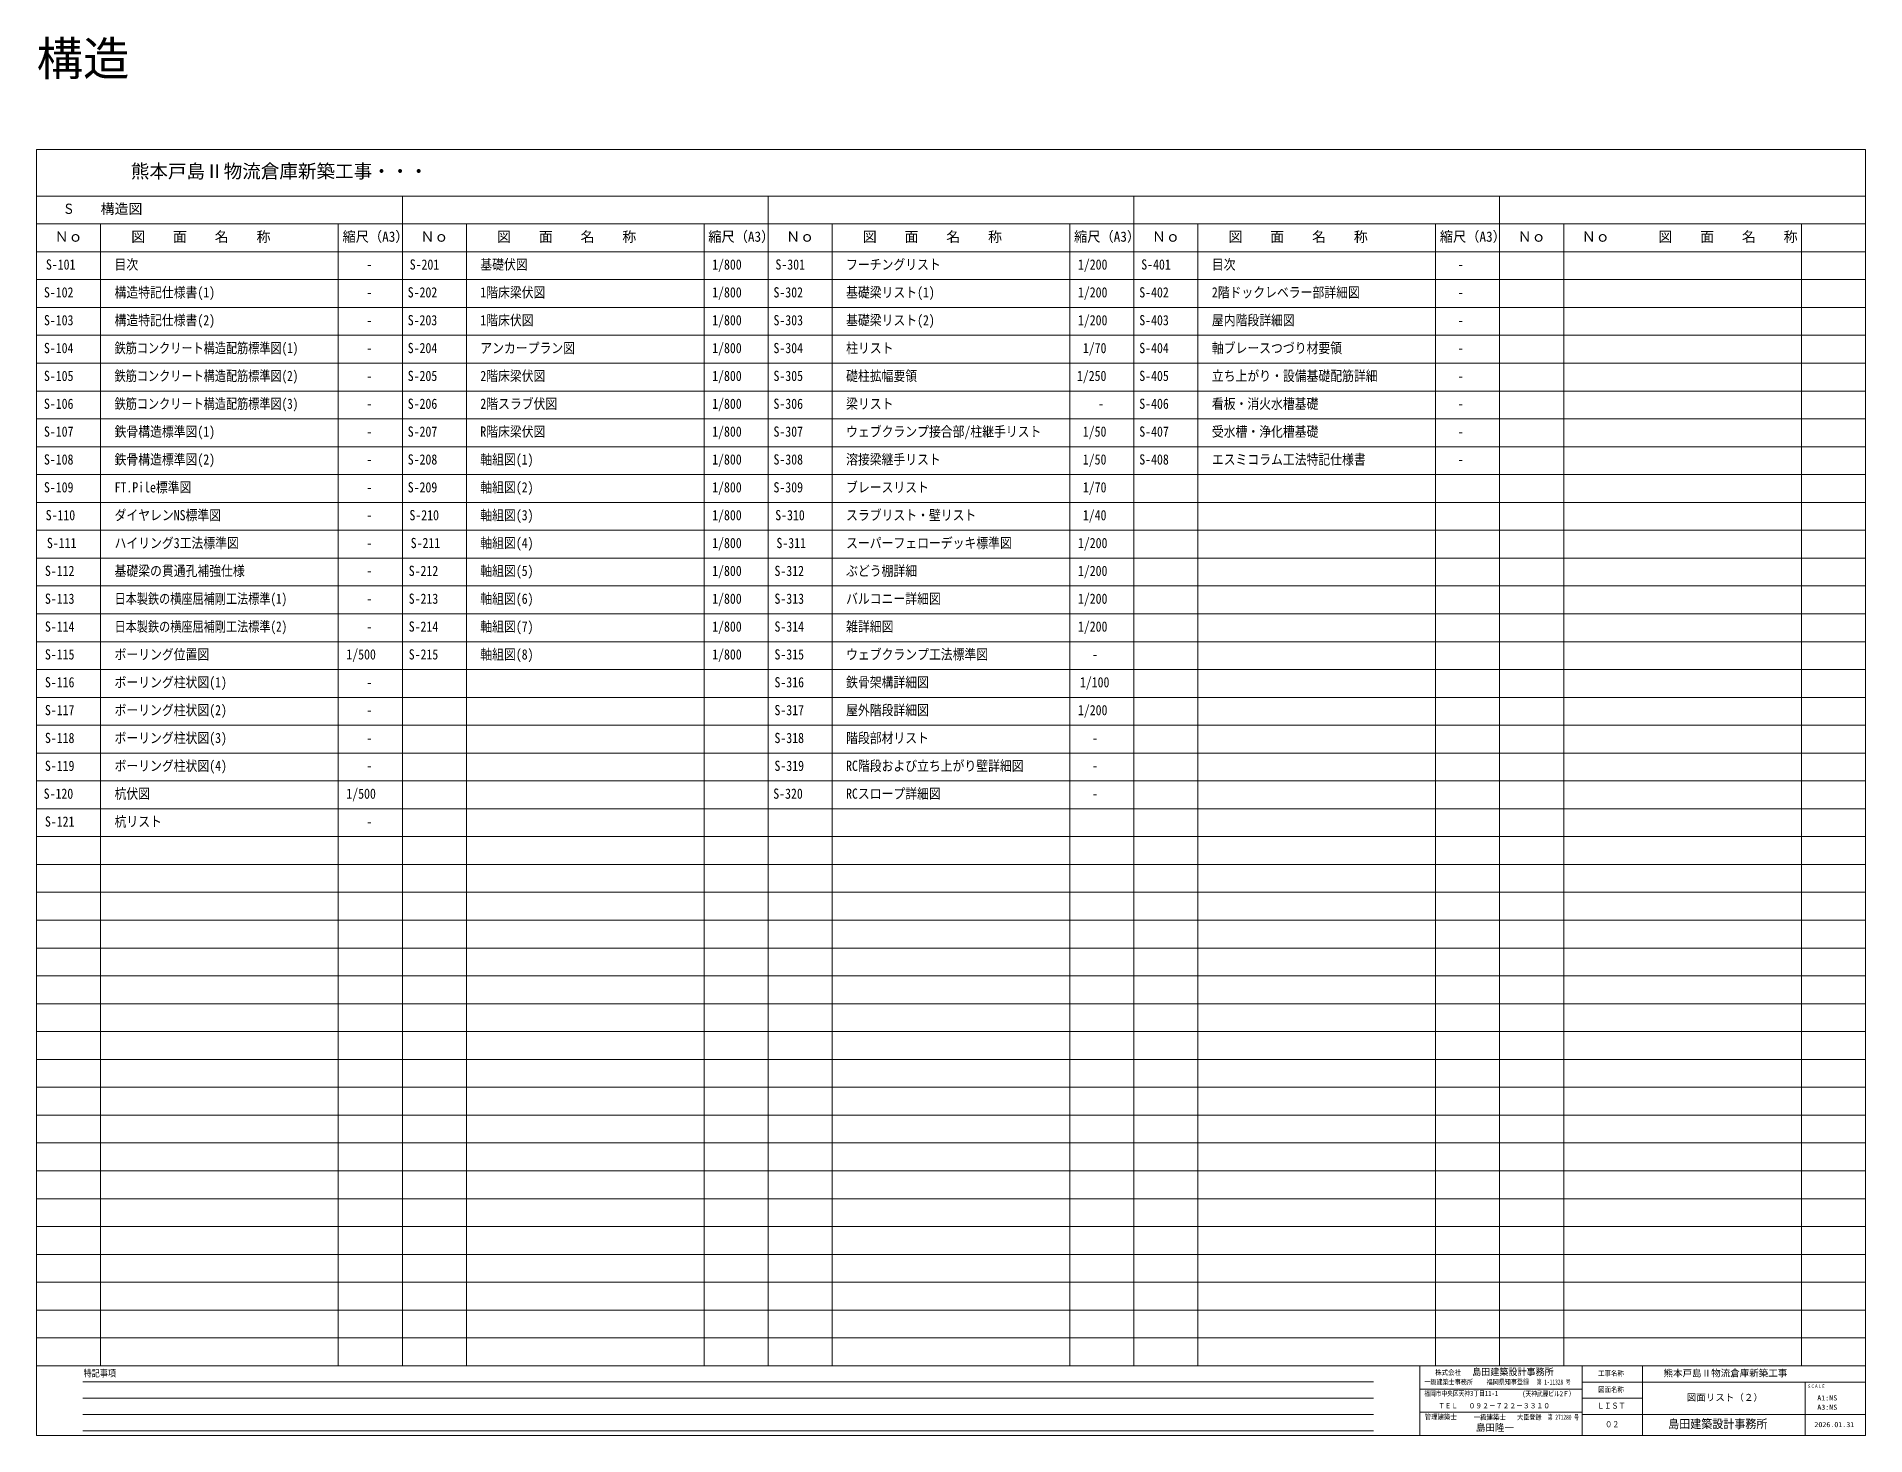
# Model space of a CAD drawing. Units: millimetres at full size. Extents: x -61750 to 61750, y -27874 to 28326.
# Drawn here: x -19700 to 19700, y -27874 to 2262 of the extents above; entities that cross this region are included whole.
import ezdxf
from ezdxf.enums import TextEntityAlignment as Align

# ---------------------------------------------------------------- set-up
doc = ezdxf.new("R2010")
doc.units = ezdxf.units.MM
doc.header["$LTSCALE"] = 30
doc.layers.add('1-8_設備', color=7, linetype='Continuous', lineweight=18)
doc.layers.add('F-0_補助線', color=7, linetype='Continuous', lineweight=18)
doc.layers.add('F-2_99_頁番号', color=7, linetype='Continuous')
doc.styles.add('ＭＳ ゴシック', font='')
doc.styles.get('ＭＳ ゴシック').set_extended_font_data('MS Gothic')

msp = doc.modelspace()

# ---------------------------------------------------------------- texts
at = {"layer": '1-8_設備', "style": 'ＭＳ ゴシック'}
for s, height, p in [('構造', 733.1, (-19700, 1201.83)), ('熊本戸島Ⅱ物流倉庫新築工事・・・', 293.3, (-17670, -873.87)), ('構造図', 219.9, (-18320, -1623.87)), ('Ｎｏ', 219.9, (-19310, -2223.87)), ('図\u3000\u3000面\u3000\u3000名\u3000\u3000称', 219.9, (-17660.57, -2226.42)), ('Ｎｏ', 219.9, (-11430, -2223.87)), ('図\u3000\u3000面\u3000\u3000名\u3000\u3000称', 219.9, (-9780.57, -2226.42)), ('Ｎｏ', 219.9, (-3550, -2223.87)), ('図\u3000\u3000面\u3000\u3000名\u3000\u3000称', 219.9, (-1900.57, -2226.42)), ('Ｎｏ', 219.9, (4330, -2223.87)), ('図\u3000\u3000面\u3000\u3000名\u3000\u3000称', 219.9, (5979.43, -2226.42)), ('Ｎｏ', 219.9, (12210, -2223.87)), ('Ｎｏ', 219.9, (13590, -2223.87)), ('図\u3000\u3000面\u3000\u3000名\u3000\u3000称', 219.9, (15239.43, -2226.42))]:
    msp.add_text(s, height=height, dxfattribs=at).set_placement(p, align=Align.BOTTOM_LEFT)
for s, width, p in [('Ｓ', 0.85, (-19135, -1623.87)), ('縮尺（A3）', 0.95, (-13110, -2223.87)), ('縮尺（A3）', 0.95, (-5230, -2223.87)), ('縮尺（A3）', 0.95, (2650, -2223.87)), ('縮尺（A3）', 0.95, (10530, -2223.87))]:
    msp.add_text(s, height=219.9, dxfattribs=dict(at, width=width)).set_placement(p, align=Align.BOTTOM_LEFT)
at = {"layer": 'F-0_補助線', "style": 'ＭＳ ゴシック'}
for s, height, width, p in [('特記事項', 146.6, 0.85, (-18686.25, -26652.52)), ('一級建築士事務所', 110, 0.85, (10198.75, -26810.12)), ('株式会社', 110, 0.9, (10431.25, -26605.12)), ('島田建築設計事務所', 146.6, 0.95, (11228.75, -26621.37)), ('福岡県知事登録 ', 110, 0.85, (11537.5, -26810.12)), ('第 1-11328 号', 110, 0.65, (12622.5, -26811.37)), ('工事名称', 110, 0.9, (13941.7, -26623.87)), ('ＳＣＡＬＥ', 73.31, 0.75, (18450, -26873.87)), ('福岡市中央区天神3丁目11-1', 110, 0.8, (10196.25, -27056.37)), ('ＴＥＬ', 110, 0.9, (10500, -27323.87)), ('０９２－７２２－３３１０', 110, 0.95, (11150, -27323.87)), ('(天神武藤ビル2Ｆ）', 110, 0.8, (12304.14, -27062.62)), ('図面名称', 110, 0.9, (13941.7, -26973.87)), ('ＬＩＳＴ', 128.3, 0.85, (13921.15, -27336.37)), ('管理建築士', 110, 0.9, (10205, -27561.37)), ('一級建築士', 110, 0.9, (11262.5, -27567.62)), ('大臣登録 ', 110, 0.85, (12196.25, -27568.87)), ('第 271280 号', 110, 0.65, (12860, -27568.87)), ('０２', 128.3, 0.85, (14091.77, -27736.37)), ('島田建築設計事務所', 183.3, 0.95, (15450.93, -27773.87))]:
    msp.add_text(s, height=height, dxfattribs=dict(at, width=width)).set_placement(p, align=Align.BOTTOM_LEFT)
for s, height, p in [('熊本戸島Ⅱ物流倉庫新築工事', 146.6, (15350, -26648.87)), ('図面リスト（２）', 146.6, (15850, -27173.87)), ('A1:NS', 110, (18662.5, -27153.99)), ('A3:NS', 110, (18662.5, -27353.99)), ('島田隆一', 146.6, (11308.65, -27823.87)), ('2026.01.31', 110, (18600, -27728.23))]:
    msp.add_text(s, height=height, dxfattribs=at).set_placement(p, align=Align.BOTTOM_LEFT)
at = {"layer": 'F-2_99_頁番号', "style": 'ＭＳ ゴシック'}
for s, width, p in [('S-101', 0.85, (-19498.75, -2823.87)), ('目次', 0.85, (-18020, -2823.87)), ('-', 0.85, (-12595, -2823.87)), ('S-201', 0.85, (-11661.25, -2823.87)), ('基礎伏図', 0.85, (-10140, -2823.87)), ('1/800', 0.85, (-5145.31, -2823.87)), ('S-301', 0.85, (-3781.25, -2823.87)), ('フーチングリスト', 0.85, (-2260, -2823.87)), ('1/200', 0.85, (2734.69, -2823.87)), ('S-401', 0.85, (4098.75, -2823.87)), ('目次', 0.85, (5620, -2823.87)), (' -', 0.85, (10790, -2823.87)), ('S-102', 0.85, (-19541.25, -3423.87)), ('構造特記仕様書(1)', 0.85, (-18020, -3423.87)), ('S-202', 0.85, (-11703.75, -3423.87)), ('1階床梁伏図', 0.85, (-10140, -3423.87)), ('1/800', 0.85, (-5145.31, -3423.87)), ('S-302', 0.85, (-3823.75, -3423.87)), ('基礎梁リスト(1)', 0.85, (-2260, -3423.87)), ('1/200', 0.85, (2734.69, -3423.87)), ('S-402', 0.85, (4056.25, -3423.87)), ('2階ドックレベラー部詳細図', 0.85, (5620, -3423.87)), ('-', 0.85, (-12595, -3423.87)), (' -', 0.85, (10790, -3423.87)), ('S-103', 0.85, (-19541.25, -4023.87)), ('構造特記仕様書(2)', 0.85, (-18020, -4023.87)), ('-', 0.85, (-12595, -4023.87)), ('S-203', 0.85, (-11703.75, -4023.87)), ('1階床伏図', 0.85, (-10140, -4023.87)), ('1/800', 0.85, (-5145.31, -4023.87)), ('S-303', 0.85, (-3823.75, -4023.87)), ('基礎梁リスト(2)', 0.85, (-2260, -4023.87)), ('1/200', 0.85, (2734.69, -4023.87)), ('S-403', 0.85, (4056.25, -4023.87)), ('屋内階段詳細図', 0.85, (5620, -4023.87)), (' -', 0.85, (10790, -4023.87)), ('鉄筋コンクリート構造配筋標準図(1)', 0.8, (-18020, -4623.87)), ('アンカープラン図', 0.85, (-10140, -4623.87)), ('1/800', 0.85, (-5145.31, -4623.87)), ('柱リスト', 0.85, (-2260, -4623.87)), ('1/70', 0.85, (2840.94, -4623.87)), ('軸ブレースつづり材要領', 0.85, (5620, -4623.87)), ('S-104', 0.85, (-19541.25, -4623.87)), ('-', 0.85, (-12595, -4623.87)), ('S-204', 0.85, (-11703.75, -4623.87)), ('S-304', 0.85, (-3823.75, -4623.87)), ('S-404', 0.85, (4056.25, -4623.87)), (' -', 0.85, (10790, -4623.87)), ('S-105', 0.85, (-19541.25, -5223.87)), ('鉄筋コンクリート構造配筋標準図(2)', 0.8, (-18020, -5223.87)), ('-', 0.85, (-12595, -5223.87)), ('S-205', 0.85, (-11703.75, -5223.87)), ('2階床梁伏図', 0.85, (-10140, -5223.87)), ('1/800', 0.85, (-5145.31, -5223.87)), ('S-305', 0.85, (-3823.75, -5223.87)), ('礎柱拡幅要領', 0.85, (-2260, -5223.87)), ('1/250', 0.85, (2712.55, -5223.87)), ('S-405', 0.85, (4056.25, -5223.87)), ('立ち上がり・設備基礎配筋詳細', 0.85, (5620, -5223.87)), (' -', 0.85, (10790, -5223.87)), ('鉄筋コンクリート構造配筋標準図(3)', 0.8, (-18020, -5823.87)), ('2階スラブ伏図', 0.85, (-10140, -5823.87)), ('梁リスト', 0.85, (-2260, -5823.87)), ('看板・消火水槽基礎', 0.85, (5620, -5823.87)), ('S-106', 0.85, (-19541.25, -5823.87)), ('-', 0.85, (-12595, -5823.87)), ('S-206', 0.85, (-11703.75, -5823.87)), ('1/800', 0.85, (-5145.31, -5823.87)), ('S-306', 0.85, (-3823.75, -5823.87)), ('-', 0.85, (3165, -5823.87)), ('S-406', 0.85, (4056.25, -5823.87)), (' -', 0.85, (10790, -5823.87)), ('S-107', 0.85, (-19541.25, -6423.87)), ('鉄骨構造標準図(1)', 0.85, (-18020, -6423.87)), ('-', 0.85, (-12595, -6423.87)), ('S-207', 0.85, (-11703.75, -6423.87)), ('R階床梁伏図', 0.85, (-10140, -6423.87)), ('1/800', 0.85, (-5145.31, -6423.87)), ('S-307', 0.85, (-3823.75, -6423.87)), ('ウェブクランプ接合部/柱継手リスト', 0.85, (-2260, -6423.87)), ('1/50', 0.85, (2840.05, -6423.87)), ('S-407', 0.85, (4056.25, -6423.87)), ('受水槽・浄化槽基礎', 0.85, (5620, -6423.87)), (' -', 0.85, (10790, -6423.87)), ('S-108', 0.85, (-19541.25, -7023.87)), ('鉄骨構造標準図(2)', 0.85, (-18020, -7023.87)), ('-', 0.85, (-12595, -7023.87)), ('S-208', 0.85, (-11703.75, -7023.87)), ('軸組図(1)', 0.85, (-10140, -7023.87)), ('1/800', 0.85, (-5145.31, -7023.87)), ('S-308', 0.85, (-3823.75, -7023.87)), ('溶接梁継手リスト', 0.85, (-2260, -7023.87)), ('1/50', 0.85, (2840.05, -7023.87)), ('S-408', 0.85, (4056.25, -7023.87)), ('エスミコラム工法特記仕様書', 0.85, (5620, -7023.87)), (' -', 0.85, (10790, -7023.87)), ('S-109', 0.85, (-19541.31, -7623.87)), ('FT.Pile標準図', 0.85, (-18020, -7623.87)), ('-', 0.85, (-12595, -7623.87)), ('S-209', 0.85, (-11703.81, -7623.87)), ('軸組図(2)', 0.85, (-10140, -7623.87)), ('1/800', 0.85, (-5145.31, -7623.87)), ('S-309', 0.85, (-3823.81, -7623.87)), ('ブレースリスト', 0.85, (-2260, -7623.87)), ('1/70', 0.85, (2840.94, -7623.87)), ('S-110', 0.85, (-19504.06, -8223.87)), ('ダイヤレンNS標準図', 0.85, (-18020, -8223.87)), ('-', 0.85, (-12595, -8223.87)), ('S-210', 0.85, (-11666.56, -8223.87)), ('軸組図(3)', 0.85, (-10140, -8223.87)), ('1/800', 0.85, (-5145.31, -8223.87)), ('S-310', 0.85, (-3786.56, -8223.87)), ('スラブリスト・壁リスト', 0.85, (-2260, -8223.87)), ('1/40', 0.85, (2840.94, -8223.87)), ('S-111', 0.85, (-19477.5, -8823.87)), ('ハイリング3工法標準図', 0.85, (-18020, -8823.87)), ('-', 0.85, (-12595, -8823.87)), ('S-211', 0.85, (-11640, -8823.87)), ('軸組図(4)', 0.85, (-10140, -8823.87)), ('1/800', 0.85, (-5145.31, -8823.87)), ('S-311', 0.85, (-3760, -8823.87)), ('スーパーフェローデッキ標準図', 0.85, (-2260, -8823.87)), ('1/200', 0.85, (2734.69, -8823.87)), ('S-112', 0.85, (-19520, -9423.87)), ('基礎梁の貫通孔補強仕様', 0.85, (-18020, -9423.87)), ('-', 0.85, (-12595, -9420.46)), ('S-212', 0.85, (-11682.5, -9423.87)), ('軸組図(5)', 0.85, (-10140, -9423.87)), ('1/800', 0.85, (-5145.31, -9423.87)), ('S-312', 0.85, (-3802.5, -9423.87)), ('ぶどう棚詳細', 0.85, (-2260, -9423.87)), ('1/200', 0.85, (2734.69, -9423.87)), ('S-113', 0.85, (-19520, -10023.87)), ('日本製鉄の横座屈補剛工法標準(1)', 0.8, (-18020, -10023.87)), ('S-213', 0.85, (-11682.5, -10023.87)), ('軸組図(6)', 0.85, (-10140, -10023.87)), ('1/800', 0.85, (-5145.31, -10023.87)), ('S-313', 0.85, (-3802.5, -10023.87)), ('バルコニー詳細図', 0.85, (-2260, -10023.87)), ('1/200', 0.85, (2734.69, -10023.87)), ('-', 0.85, (-12595, -10023.87)), ('S-114', 0.85, (-19520, -10623.87)), ('日本製鉄の横座屈補剛工法標準(2)', 0.8, (-18020, -10623.87)), ('-', 0.85, (-12595, -10623.87)), ('S-214', 0.85, (-11682.5, -10623.87)), ('軸組図(7)', 0.85, (-10140, -10623.87)), ('1/800', 0.85, (-5145.31, -10623.87)), ('S-314', 0.85, (-3802.5, -10623.87)), ('雑詳細図', 0.85, (-2260, -10623.87)), ('1/200', 0.85, (2734.69, -10623.87)), ('S-115', 0.85, (-19520, -11223.87)), ('ボーリング位置図', 0.85, (-18020, -11223.87)), ('1/500', 0.85, (-13026.2, -11223.87)), ('S-215', 0.85, (-11682.5, -11223.87)), ('軸組図(8)', 0.85, (-10140, -11223.87)), ('1/800', 0.85, (-5145.31, -11223.87)), ('S-315', 0.85, (-3802.5, -11223.87)), ('ウェブクランプ工法標準図', 0.85, (-2260, -11223.87)), (' -', 0.85, (2910, -11223.87)), ('S-116', 0.85, (-19520, -11823.87)), ('ボーリング柱状図(1)', 0.85, (-18020, -11823.87)), ('-', 0.85, (-12595, -11823.87)), ('S-316', 0.85, (-3802.5, -11823.87)), ('鉄骨架構詳細図', 0.85, (-2260, -11823.87)), ('1/100', 0.85, (2777.19, -11823.87)), ('S-117', 0.85, (-19520, -12423.87)), ('ボーリング柱状図(2)', 0.85, (-18020, -12423.87)), ('S-317', 0.85, (-3802.5, -12423.87)), ('屋外階段詳細図', 0.85, (-2260, -12423.87)), ('1/200', 0.85, (2734.69, -12423.87)), ('-', 0.85, (-12595, -12423.87)), ('S-118', 0.85, (-19520, -13023.87)), ('ボーリング柱状図(3)', 0.85, (-18020, -13023.87)), ('-', 0.85, (-12595, -13023.87)), ('S-318', 0.85, (-3802.5, -13023.87)), ('階段部材リスト', 0.85, (-2260, -13023.87)), (' -', 0.85, (2910, -13023.87)), ('S-119', 0.85, (-19520.06, -13623.87)), ('ボーリング柱状図(4)', 0.85, (-18020, -13623.87)), ('S-319', 0.85, (-3802.56, -13623.87)), ('RC階段および立ち上がり壁詳細図', 0.85, (-2260, -13623.87)), ('-', 0.85, (-12595, -13623.87)), (' -', 0.85, (2910, -13623.87)), ('S-120', 0.85, (-19546.56, -14223.87)), ('杭伏図', 0.85, (-18020, -14223.87)), ('1/500', 0.85, (-13026.2, -14223.87)), ('S-320', 0.85, (-3829.06, -14223.87)), ('RCスロープ詳細図', 0.85, (-2260, -14223.87)), (' -', 0.85, (2910, -14223.87)), ('S-121', 0.85, (-19520, -14823.87)), ('杭リスト', 0.85, (-18020, -14823.87)), ('-', 0.85, (-12595, -14823.87))]:
    msp.add_text(s, height=219.9, dxfattribs=dict(at, width=width)).set_placement(p, align=Align.BOTTOM_LEFT)

# ---------------------------------------------------------------- linework, layer by layer
at = {"layer": '1-8_設備', "color": 3}
for p, q in [((19700, -1173.87), (-19700, -1173.87)), ((19700, -1173.87), (-19700, -1173.87)), ((19700, -1773.87), (-19700, -1773.87)), ((-18320, -1773.87), (-18320, -26373.87)), ((-13200, -1773.87), (-13200, -26373.87)), ((-10440, -1773.87), (-10440, -21573.87)), ((-5320, -1773.87), (-5320, -26373.87)), ((-2560, -1773.87), (-2560, -26373.87)), ((2560, -1773.87), (2560, -26373.87)), ((5320, -1773.87), (5320, -26373.87)), ((10440, -1773.87), (10440, -26373.87)), ((13200, -1773.87), (13200, -26373.87)), ((18320, -1773.87), (18320, -26373.87)), ((19700, -2373.87), (-19700, -2373.87)), ((19700, -2973.87), (-19700, -2973.87)), ((19700, -3573.87), (-19700, -3573.87)), ((19700, -4173.87), (-19700, -4173.87)), ((19700, -4773.87), (-19700, -4773.87)), ((19700, -5373.87), (-19700, -5373.87)), ((19700, -5973.87), (-19700, -5973.87)), ((19700, -6573.87), (-19700, -6573.87)), ((19700, -7173.87), (-19700, -7173.87)), ((19700, -7773.87), (-19700, -7773.87)), ((-19700, -8373.87), (19700, -8373.87)), ((-19700, -8973.87), (19700, -8973.87)), ((-19700, -9573.87), (19700, -9573.87)), ((-19700, -10173.87), (19700, -10173.87)), ((19700, -10773.87), (-19700, -10773.87)), ((-19700, -11373.87), (19700, -11373.87)), ((-19700, -11973.87), (19700, -11973.87)), ((-19700, -12573.87), (19700, -12573.87)), ((-19700, -13173.87), (19700, -13173.87)), ((-19700, -13773.87), (19700, -13773.87)), ((19700, -14373.87), (-19700, -14373.87)), ((-19700, -14973.87), (19700, -14973.87)), ((-19700, -15573.87), (19700, -15573.87)), ((-19700, -16173.87), (19700, -16173.87)), ((-19700, -16773.87), (19700, -16773.87)), ((-19700, -17373.87), (19700, -17373.87)), ((-19700, -17973.87), (19700, -17973.87)), ((-19700, -18573.87), (19700, -18573.87)), ((-19700, -19173.87), (19700, -19173.87)), ((-19700, -19773.87), (19700, -19773.87)), ((-19700, -20373.87), (19700, -20373.87)), ((-19700, -20973.87), (19700, -20973.87)), ((-19700, -21573.87), (19700, -21573.87)), ((-10440, -21573.87), (-10440, -26373.87)), ((-19700, -22173.87), (19700, -22173.87)), ((-19700, -22773.87), (19700, -22773.87)), ((-19700, -23373.87), (19700, -23373.87)), ((-19700, -23973.87), (19700, -23973.87)), ((-19700, -24573.87), (19700, -24573.87)), ((-19700, -25173.87), (19700, -25173.87)), ((-19700, -25773.87), (19700, -25773.87)), ((-2560, -25773.87), (-2560, -26373.87))]:
    msp.add_line(p, q, dxfattribs=at)
at = {"layer": '1-8_設備', "color": 54}
for p, q in [((-11820, -1173.87), (-11820, -26373.87)), ((-3940, -1173.87), (-3940, -26373.87)), ((3940, -1173.87), (3940, -26373.87)), ((11820, -1173.87), (11820, -26373.87))]:
    msp.add_line(p, q, dxfattribs=at)
at = {"layer": 'F-0_補助線', "color": 20}
for p, q in [((-19700, -173.87), (19700, -173.87)), ((19700, -27873.87), (19700, -173.87)), ((19700, -26373.87), (-19700, -26373.87)), ((10100, -26373.87), (10100, -27873.87)), ((13600, -26373.87), (13600, -27873.87)), ((14900, -26373.87), (14900, -27873.87)), ((13600, -26723.87), (19700, -26723.87)), ((18400, -27073.87), (18400, -26723.87)), ((13600, -26873.87), (10100, -26873.87)), ((14900, -27073.87), (13600, -27073.87)), ((18400, -27073.87), (18400, -27873.87)), ((13600, -27373.87), (10100, -27373.87)), ((13600, -27423.87), (19700, -27423.87))]:
    msp.add_line(p, q, dxfattribs=at)
at = {"layer": 'F-0_補助線'}
for p, q in [((-18700, -26722.52), (9100, -26722.52)), ((-18700, -27072.52), (9100, -27072.52)), ((-18700, -27422.52), (9100, -27422.52)), ((-18700, -27772.52), (9100, -27772.52))]:
    msp.add_line(p, q, dxfattribs=at)
at = {"layer": 'F-0_補助線', "color": 20}
msp.add_lwpolyline([(19700, -27873.87), (-19700, -27873.87), (-19700, -173.87)], dxfattribs=at)

msp.set_redraw_order([(e.dxf.handle, doc.entitydb.next_handle()) for e in msp.query("TEXT MTEXT ATTDEF DIMENSION ARC_DIMENSION")])  # texts and dimensions are drawn at this point

doc.saveas('drawing.dxf')
